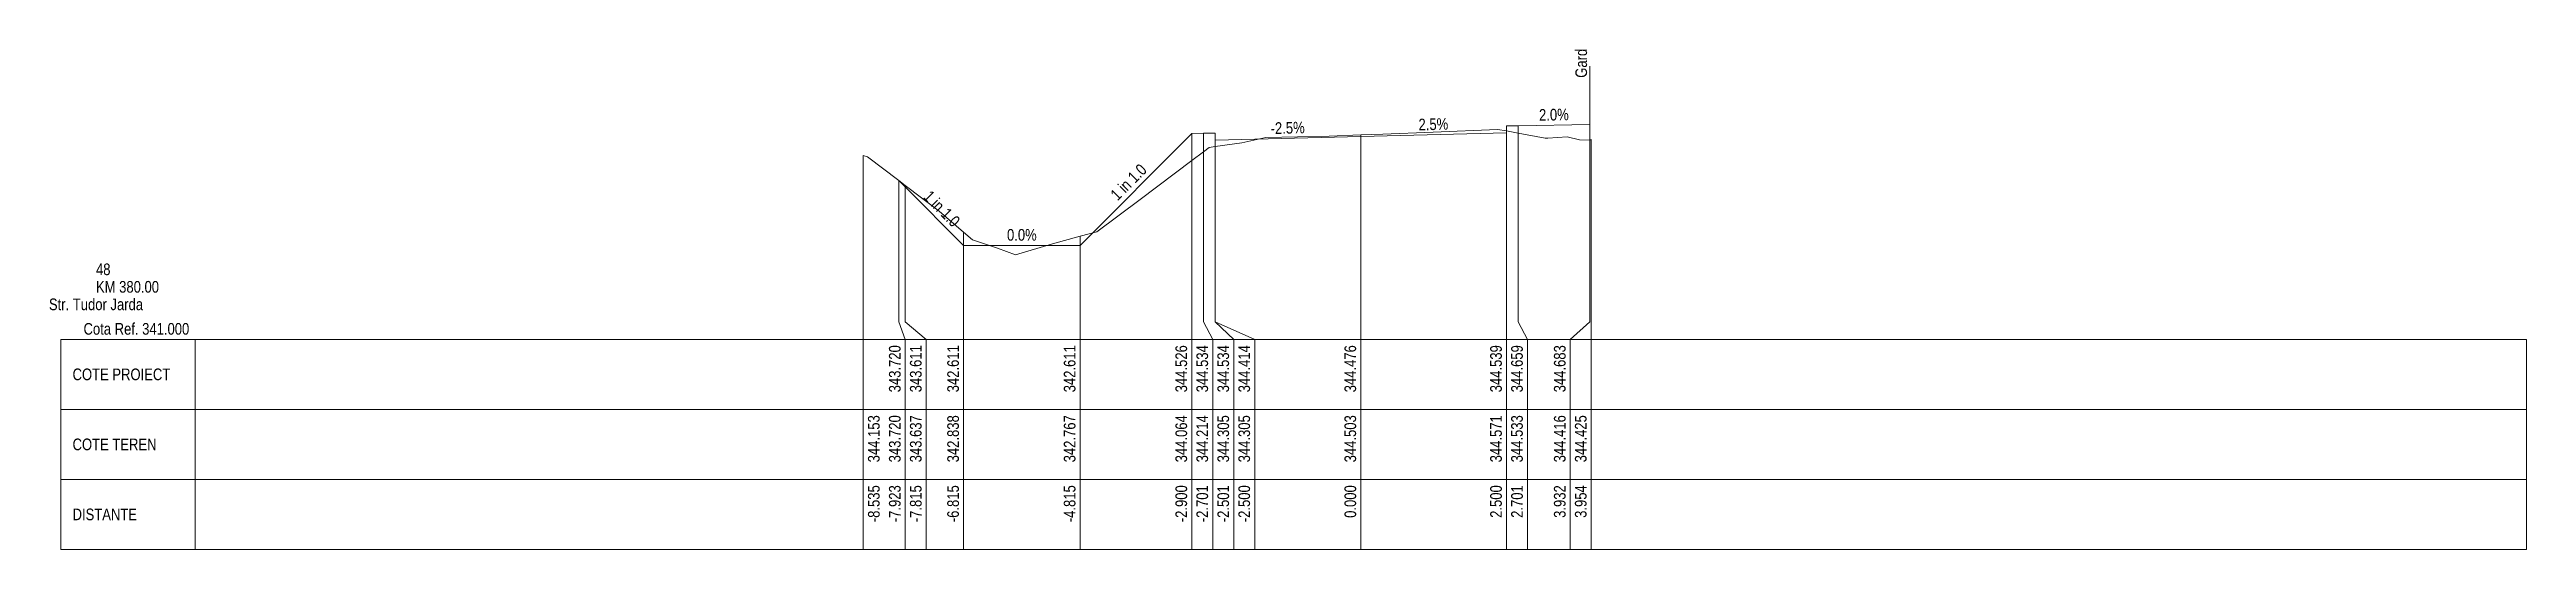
# Model space of a CAD drawing. Extents: x 1 to 634, y 0 to 594.
# Drawn here: x 0.5 to 43, y 452.2 to 460.77 of the extents above; entities that cross this region are included whole.
import ezdxf
from ezdxf.enums import TextEntityAlignment as Align

# ---------------------------------------------------------------- set-up
doc = ezdxf.new("R2010")
doc.units = 0
doc.header["$MEASUREMENT"] = 0
doc.layers.add('ARD-No Plot', color=1, linetype='Continuous', lineweight=0, plot=False)
for name, color, linetype, lineweight in [('DESIGN-TEXT', 7, 'Continuous', 0), ('EXISTING-TEXT', 7, 'Continuous', 0), ('LINES', 7, 'Continuous', 0), ('Text', 7, 'Continuous', 0), ('X-RL', 7, 'Continuous', 0), ('XPLOT-DESIGN', 5, 'Continuous', 0), ('XPLOT-EXISTING', 3, 'Continuous', 0), ('XPLOT-GRADE', 7, 'Continuous', 0), ('XPLOT-KM', 7, 'Continuous', 0), ('XPLOT-TITLE', 7, 'Continuous', 0)]:
    doc.layers.add(name, color=color, linetype=linetype, lineweight=lineweight)
doc.styles.add('$0$$0$Arial', font='arial.ttf', dxfattribs={"width": 0.8})

msp = doc.modelspace()

# ---------------------------------------------------------------- texts
at = {"layer": 'ARD-No Plot', "style": '$0$$0$Arial', "width": 0.8}
msp.add_text('Str. Tudor Jarda', height=0.2, dxfattribs=at).set_placement((1.3, 456.3), align=Align.CENTER)
at = {"layer": 'DESIGN-TEXT', "style": '$0$$0$Arial', "width": 0.8}
for s, p in [('343.720', (15.105, 455.7)), ('343.611', (15.465, 455.7)), ('342.611', (16.105, 455.7)), ('342.611', (18.105, 455.7)), ('344.526', (20.02, 455.7)), ('344.534', (20.38, 455.7)), ('344.534', (20.74, 455.7)), ('344.414', (21.1, 455.7)), ('344.476', (22.92, 455.7)), ('344.539', (25.42, 455.7)), ('344.659', (25.78, 455.7)), ('344.683', (26.514, 455.7))]:
    msp.add_text(s, height=0.2, rotation=90, dxfattribs=at).set_placement(p, align=Align.RIGHT)
at = {"layer": 'EXISTING-TEXT', "style": '$0$$0$Arial', "width": 0.8}
for s, p in [('344.153', (14.745, 454.5)), ('343.720', (15.105, 454.5)), ('343.637', (15.465, 454.5)), ('342.838', (16.105, 454.5)), ('342.767', (18.105, 454.5)), ('344.064', (20.02, 454.5)), ('344.214', (20.38, 454.5)), ('344.305', (20.74, 454.5)), ('344.305', (21.1, 454.5)), ('344.503', (22.92, 454.5)), ('344.503', (22.92, 454.5)), ('344.571', (25.42, 454.5)), ('344.533', (25.78, 454.5)), ('344.416', (26.514, 454.5)), ('344.416', (26.514, 454.5)), ('344.425', (26.874, 454.5))]:
    msp.add_text(s, height=0.2, rotation=90, dxfattribs=at).set_placement(p, align=Align.RIGHT)
at = {"layer": 'Text', "style": '$0$$0$Arial', "width": 0.8}
msp.add_text('Gard', height=0.2, rotation=90, dxfattribs=at).set_placement((26.882, 460.283))
for s, p in [('-8.535', (14.745, 453.3)), ('-8.535', (14.745, 453.3)), ('-7.923', (15.105, 453.3)), ('-7.923', (15.105, 453.3)), ('-7.923', (15.105, 453.3)), ('-7.815', (15.465, 453.3)), ('-7.815', (15.465, 453.3)), ('-7.815', (15.465, 453.3)), ('-6.815', (16.105, 453.3)), ('-6.815', (16.105, 453.3)), ('-6.815', (16.105, 453.3)), ('-4.815', (18.105, 453.3)), ('-4.815', (18.105, 453.3)), ('-4.815', (18.105, 453.3)), ('-2.900', (20.02, 453.3)), ('-2.900', (20.02, 453.3)), ('-2.900', (20.02, 453.3)), ('-2.701', (20.38, 453.3)), ('-2.701', (20.38, 453.3)), ('-2.701', (20.38, 453.3)), ('-2.501', (20.74, 453.3)), ('-2.501', (20.74, 453.3)), ('-2.501', (20.74, 453.3)), ('-2.500', (21.1, 453.3)), ('-2.500', (21.1, 453.3)), ('-2.500', (21.1, 453.3)), ('0.000', (22.92, 453.3)), ('0.000', (22.92, 453.3)), ('0.000', (22.92, 453.3)), ('2.500', (25.42, 453.3)), ('2.500', (25.42, 453.3)), ('2.500', (25.42, 453.3)), ('2.701', (25.78, 453.3)), ('2.701', (25.78, 453.3)), ('2.701', (25.78, 453.3)), ('3.932', (26.514, 453.3)), ('3.932', (26.514, 453.3)), ('3.932', (26.514, 453.3)), ('3.954', (26.874, 453.3)), ('3.954', (26.874, 453.3))]:
    msp.add_text(s, height=0.2, rotation=90, dxfattribs=at).set_placement(p, align=Align.RIGHT)
at = {"layer": 'X-RL', "style": '$0$$0$Arial', "width": 0.8}
msp.add_text('Cota Ref. 341.000', height=0.2, dxfattribs=at).set_placement((2.9, 455.88), align=Align.RIGHT)
at = {"layer": 'XPLOT-GRADE', "style": '$0$$0$Arial', "width": 0.8}
for s, rotation, p in [('-2.5%', 1.4321, (21.748, 459.325)), ('2.5%', 1.4321, (24.248, 459.387)), ('2.0%', 1.1458, (26.315, 459.551)), ('1 in 1.0', 45, (19.086, 458.425)), ('1 in 1.0', 315, (15.742, 457.968)), ('0.0%', 0, (17.185, 457.491))]:
    msp.add_text(s, height=0.2, rotation=rotation, dxfattribs=at).set_placement(p, align=Align.CENTER)
at = {"layer": 'XPLOT-KM', "style": '$0$$0$Arial', "width": 0.8}
for s, p in [('48', (1.3, 456.9)), ('KM 380.00', (1.3, 456.6))]:
    msp.add_text(s, height=0.2, dxfattribs=at).set_placement(p)
at = {"layer": 'XPLOT-TITLE', "style": '$0$$0$Arial', "width": 0.8}
for s, p in [('COTE PROIECT', (0.898, 455.1)), ('COTE TEREN', (0.898, 453.9)), ('DISTANTE', (0.898, 452.7))]:
    msp.add_text(s, height=0.2, dxfattribs=at).set_placement(p)

# ---------------------------------------------------------------- linework, layer by layer
at = {"layer": 'LINES'}
for p, q in [((26.932, 460.483), (26.932, 458.483)), ((25.701, 456.1), (25.701, 459.459)), ((25.701, 456.1), (25.701, 459.459)), ((25.701, 456.1), (25.701, 459.459)), ((26.932, 456.1), (26.932, 459.483)), ((26.932, 456.1), (26.932, 459.483)), ((26.932, 456.1), (26.932, 459.483)), ((20.1, 456.1), (20.1, 459.326)), ((20.1, 456.1), (20.1, 459.326)), ((20.1, 456.1), (20.1, 459.326)), ((20.299, 456.1), (20.299, 459.334)), ((20.299, 456.1), (20.299, 459.334)), ((20.299, 456.1), (20.299, 459.334)), ((20.499, 456.1), (20.499, 459.334)), ((20.499, 456.1), (20.499, 459.334)), ((20.499, 456.1), (20.499, 459.334)), ((20.5, 456.1), (20.5, 459.214)), ((20.5, 456.1), (20.5, 459.214)), ((20.5, 456.1), (20.5, 459.214)), ((23, 456.1), (23, 459.303)), ((23, 456.1), (23, 459.303)), ((23, 456.1), (23, 459.303)), ((25.5, 456.1), (25.5, 459.371)), ((25.5, 456.1), (25.5, 459.371)), ((25.5, 456.1), (25.5, 459.371)), ((26.954, 456.1), (26.954, 459.225)), ((26.954, 456.1), (26.954, 459.225)), ((14.465, 456.1), (14.465, 458.953)), ((14.465, 456.1), (14.465, 458.953)), ((15.077, 456.1), (15.077, 458.52)), ((15.077, 456.1), (15.077, 458.52)), ((15.077, 456.1), (15.077, 458.52)), ((15.185, 456.1), (15.185, 458.437)), ((15.185, 456.1), (15.185, 458.437)), ((15.185, 456.1), (15.185, 458.437)), ((16.185, 456.1), (16.185, 457.638)), ((16.185, 456.1), (16.185, 457.638)), ((16.185, 456.1), (16.185, 457.638)), ((18.185, 456.1), (18.185, 457.567)), ((18.185, 456.1), (18.185, 457.567)), ((18.185, 456.1), (18.185, 457.567)), ((14.465, 455.8), (14.465, 456.1)), ((14.465, 455.8), (14.465, 456.1)), ((15.185, 455.8), (15.077, 456.1)), ((15.185, 455.8), (15.077, 456.1)), ((15.185, 455.8), (15.077, 456.1)), ((15.545, 455.8), (15.185, 456.1)), ((15.545, 455.8), (15.185, 456.1)), ((15.545, 455.8), (15.185, 456.1)), ((16.185, 455.8), (16.185, 456.1)), ((16.185, 455.8), (16.185, 456.1)), ((16.185, 455.8), (16.185, 456.1)), ((18.185, 455.8), (18.185, 456.1)), ((18.185, 455.8), (18.185, 456.1)), ((18.185, 455.8), (18.185, 456.1)), ((20.1, 455.8), (20.1, 456.1)), ((20.1, 455.8), (20.1, 456.1)), ((20.1, 455.8), (20.1, 456.1)), ((20.46, 455.8), (20.299, 456.1)), ((20.46, 455.8), (20.299, 456.1)), ((20.46, 455.8), (20.299, 456.1)), ((20.82, 455.8), (20.499, 456.1)), ((20.82, 455.8), (20.499, 456.1)), ((20.82, 455.8), (20.499, 456.1)), ((21.18, 455.8), (20.5, 456.1)), ((21.18, 455.8), (20.5, 456.1)), ((21.18, 455.8), (20.5, 456.1)), ((23, 455.8), (23, 456.1)), ((23, 455.8), (23, 456.1)), ((23, 455.8), (23, 456.1)), ((25.5, 455.8), (25.5, 456.1)), ((25.5, 455.8), (25.5, 456.1)), ((25.5, 455.8), (25.5, 456.1)), ((25.86, 455.8), (25.701, 456.1)), ((25.86, 455.8), (25.701, 456.1)), ((25.86, 455.8), (25.701, 456.1)), ((26.594, 455.8), (26.932, 456.1)), ((26.594, 455.8), (26.932, 456.1)), ((26.594, 455.8), (26.932, 456.1)), ((26.954, 455.8), (26.954, 456.1)), ((26.954, 455.8), (26.954, 456.1)), ((0.698, 454.6), (0.698, 455.8)), ((0.698, 455.8), (3, 455.8)), ((3, 452.2), (3, 455.8)), ((3, 455.8), (43, 455.8)), ((14.465, 452.2), (14.465, 455.8)), ((14.465, 452.2), (14.465, 455.8)), ((15.185, 452.2), (15.185, 455.8)), ((15.185, 452.2), (15.185, 455.8)), ((15.185, 452.2), (15.185, 455.8)), ((15.545, 452.2), (15.545, 455.8)), ((15.545, 452.2), (15.545, 455.8)), ((15.545, 452.2), (15.545, 455.8)), ((16.185, 452.2), (16.185, 455.8)), ((16.185, 452.2), (16.185, 455.8)), ((16.185, 452.2), (16.185, 455.8)), ((18.185, 452.2), (18.185, 455.8)), ((18.185, 452.2), (18.185, 455.8)), ((18.185, 452.2), (18.185, 455.8)), ((20.1, 452.2), (20.1, 455.8)), ((20.1, 452.2), (20.1, 455.8)), ((20.1, 452.2), (20.1, 455.8)), ((20.46, 452.2), (20.46, 455.8)), ((20.46, 452.2), (20.46, 455.8)), ((20.46, 452.2), (20.46, 455.8)), ((20.82, 452.2), (20.82, 455.8)), ((20.82, 452.2), (20.82, 455.8)), ((20.82, 452.2), (20.82, 455.8)), ((21.18, 452.2), (21.18, 455.8)), ((21.18, 452.2), (21.18, 455.8)), ((21.18, 452.2), (21.18, 455.8)), ((23, 452.2), (23, 455.8)), ((23, 452.2), (23, 455.8)), ((23, 452.2), (23, 455.8)), ((25.5, 452.2), (25.5, 455.8)), ((25.5, 452.2), (25.5, 455.8)), ((25.5, 452.2), (25.5, 455.8)), ((25.86, 452.2), (25.86, 455.8)), ((25.86, 452.2), (25.86, 455.8)), ((25.86, 452.2), (25.86, 455.8)), ((26.594, 452.2), (26.594, 455.8)), ((26.594, 452.2), (26.594, 455.8)), ((26.594, 452.2), (26.594, 455.8)), ((26.954, 452.2), (26.954, 455.8)), ((26.954, 452.2), (26.954, 455.8)), ((43, 452.2), (43, 455.8)), ((0.698, 453.4), (0.698, 454.6)), ((0.698, 454.6), (3, 454.6)), ((3, 454.6), (0.698, 454.6)), ((3, 454.6), (43, 454.6)), ((0.698, 452.2), (0.698, 453.4)), ((0.698, 453.4), (3, 453.4)), ((3, 453.4), (0.698, 453.4)), ((3, 453.4), (43, 453.4)), ((3, 452.2), (0.698, 452.2)), ((3, 452.2), (43, 452.2))]:
    msp.add_line(p, q, dxfattribs=at)
at = {"layer": 'XPLOT-DESIGN'}
for p, q in [((25.5, 459.339), (25.501, 459.459)), ((25.501, 459.459), (25.701, 459.459)), ((25.701, 459.459), (26.932, 459.483)), ((18.185, 457.411), (20.1, 459.326)), ((20.1, 459.326), (20.299, 459.334)), ((20.299, 459.334), (20.499, 459.334)), ((20.499, 459.334), (20.5, 459.214)), ((20.5, 459.214), (23, 459.276)), ((23, 459.276), (25.5, 459.339)), ((15.077, 458.52), (15.185, 458.411)), ((15.185, 458.411), (16.185, 457.411)), ((16.185, 457.411), (18.185, 457.411))]:
    msp.add_line(p, q, dxfattribs=at)
at = {"layer": 'XPLOT-EXISTING'}
for p, q in [((24.241, 459.348), (25.348, 459.399)), ((25.348, 459.399), (25.5, 459.371)), ((20.1, 458.864), (20.299, 459.014)), ((20.299, 459.014), (20.4, 459.09)), ((20.4, 459.09), (20.499, 459.105)), ((20.499, 459.105), (20.5, 459.105)), ((20.5, 459.105), (20.959, 459.17)), ((20.959, 459.17), (21.373, 459.257)), ((21.373, 459.257), (22.46, 459.28)), ((22.46, 459.28), (23, 459.303)), ((23, 459.303), (23.379, 459.319)), ((23, 459.303), (23, 459.303)), ((23.379, 459.319), (24.241, 459.348)), ((25.5, 459.371), (25.701, 459.333)), ((25.701, 459.333), (26.161, 459.246)), ((26.161, 459.246), (26.211, 459.247)), ((26.211, 459.247), (26.543, 459.268)), ((26.543, 459.268), (26.751, 459.219)), ((26.751, 459.219), (26.932, 459.216)), ((26.932, 459.216), (26.954, 459.225)), ((26.932, 459.216), (26.932, 459.216)), ((14.465, 458.953), (14.538, 458.93)), ((14.538, 458.93), (15.077, 458.52)), ((19.215, 458.194), (20.1, 458.864)), ((15.077, 458.52), (15.185, 458.437)), ((15.185, 458.437), (15.764, 457.997)), ((18.473, 457.645), (19.215, 458.194)), ((15.764, 457.997), (16.185, 457.638)), ((16.185, 457.638), (16.341, 457.505)), ((16.341, 457.505), (16.77, 457.36)), ((16.77, 457.36), (17.076, 457.251)), ((17.076, 457.251), (17.713, 457.439)), ((17.713, 457.439), (18.185, 457.567)), ((18.185, 457.567), (18.473, 457.645))]:
    msp.add_line(p, q, dxfattribs=at)

msp.set_redraw_order([(e.dxf.handle, doc.entitydb.next_handle()) for e in msp.query("TEXT MTEXT ATTDEF DIMENSION ARC_DIMENSION")])  # texts and dimensions are drawn at this point

doc.saveas('drawing.dxf')
